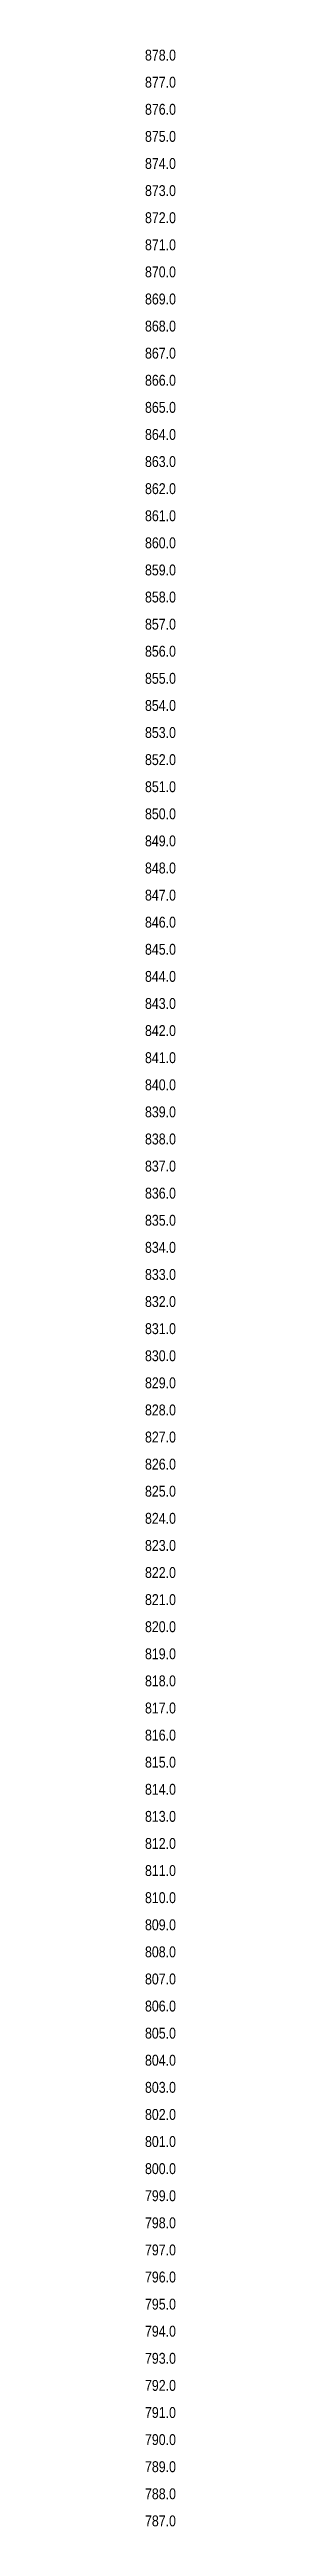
# Model space of a CAD drawing. Extents: x 471563 to 508050, y 6028961 to 6050146.
# Drawn here: x 471563 to 471590, y 6036381 to 6038665 of the extents above; entities that cross this region are included whole.
import ezdxf
from ezdxf.enums import TextEntityAlignment as Align

# ---------------------------------------------------------------- set-up
doc = ezdxf.new("R2010")
doc.units = 0
doc.header["$LTSCALE"] = 5
doc.layers.add('S-T7', color=7, linetype='Continuous')
doc.styles.add('80', font='ARIALN.TTF', dxfattribs={"height": 10})

msp = doc.modelspace()

# ---------------------------------------------------------------- texts
at = {"layer": 'S-T7', "style": '80'}
for s, p in [('878.0', (471590.713, 6038659.869)), ('877.0', (471590.713, 6038634.882)), ('876.0', (471590.713, 6038609.895)), ('875.0', (471590.713, 6038584.908)), ('874.0', (471590.713, 6038559.921)), ('873.0', (471590.713, 6038534.935)), ('872.0', (471590.713, 6038509.948)), ('871.0', (471590.713, 6038484.961)), ('870.0', (471590.713, 6038459.974)), ('869.0', (471590.713, 6038434.987)), ('868.0', (471590.713, 6038410.001)), ('867.0', (471590.713, 6038385.014)), ('866.0', (471590.713, 6038360.027)), ('865.0', (471590.713, 6038335.04)), ('864.0', (471590.713, 6038310.054)), ('863.0', (471590.713, 6038285.067)), ('862.0', (471590.713, 6038260.08)), ('861.0', (471590.713, 6038235.093)), ('860.0', (471590.713, 6038210.106)), ('859.0', (471590.713, 6038185.12)), ('858.0', (471590.713, 6038160.133)), ('857.0', (471590.713, 6038135.146)), ('856.0', (471590.713, 6038110.159)), ('855.0', (471590.713, 6038085.172)), ('854.0', (471590.713, 6038060.186)), ('853.0', (471590.713, 6038035.199)), ('852.0', (471590.713, 6038010.212)), ('851.0', (471590.713, 6037985.225)), ('850.0', (471590.713, 6037960.239)), ('849.0', (471590.713, 6037935.252)), ('848.0', (471590.713, 6037910.265)), ('847.0', (471590.713, 6037885.278)), ('846.0', (471590.713, 6037860.291)), ('845.0', (471590.713, 6037835.305)), ('844.0', (471590.713, 6037810.318)), ('843.0', (471590.713, 6037785.331)), ('842.0', (471590.713, 6037760.344)), ('841.0', (471590.713, 6037735.357)), ('840.0', (471590.713, 6037710.371)), ('839.0', (471590.713, 6037685.384)), ('838.0', (471590.713, 6037660.397)), ('837.0', (471590.713, 6037635.41)), ('836.0', (471590.713, 6037610.424)), ('835.0', (471590.713, 6037585.437)), ('834.0', (471590.713, 6037560.45)), ('833.0', (471590.713, 6037535.463)), ('832.0', (471590.713, 6037510.476)), ('831.0', (471590.713, 6037485.49)), ('830.0', (471590.713, 6037460.503)), ('829.0', (471590.713, 6037435.516)), ('828.0', (471590.713, 6037410.529)), ('827.0', (471590.713, 6037385.542)), ('826.0', (471590.713, 6037360.556)), ('825.0', (471590.713, 6037335.569)), ('824.0', (471590.713, 6037310.582)), ('823.0', (471590.713, 6037285.595)), ('822.0', (471590.713, 6037260.609)), ('821.0', (471590.713, 6037235.622)), ('820.0', (471590.713, 6037210.635)), ('819.0', (471590.713, 6037185.648)), ('818.0', (471590.713, 6037160.661)), ('817.0', (471590.713, 6037135.675)), ('816.0', (471590.713, 6037110.688)), ('815.0', (471590.713, 6037085.701)), ('814.0', (471590.713, 6037060.714)), ('813.0', (471590.713, 6037035.727)), ('812.0', (471590.713, 6037010.741)), ('811.0', (471590.713, 6036985.754)), ('810.0', (471590.713, 6036960.767)), ('809.0', (471590.713, 6036935.78)), ('808.0', (471590.713, 6036910.794)), ('807.0', (471590.713, 6036885.807)), ('806.0', (471590.713, 6036860.82)), ('805.0', (471590.713, 6036835.833)), ('804.0', (471590.713, 6036810.846)), ('803.0', (471590.713, 6036785.86)), ('802.0', (471590.713, 6036760.873)), ('801.0', (471590.713, 6036735.886)), ('800.0', (471590.713, 6036710.899)), ('799.0', (471590.713, 6036685.912)), ('798.0', (471590.713, 6036660.926)), ('797.0', (471590.713, 6036635.939)), ('796.0', (471590.713, 6036610.952)), ('795.0', (471590.713, 6036585.965)), ('794.0', (471590.713, 6036560.979)), ('793.0', (471590.713, 6036535.992)), ('792.0', (471590.713, 6036511.005)), ('791.0', (471590.713, 6036486.018)), ('790.0', (471590.713, 6036461.031)), ('789.0', (471590.713, 6036436.045)), ('788.0', (471590.713, 6036411.058)), ('787.0', (471590.713, 6036386.071))]:
    msp.add_text(s, height=9.9947, dxfattribs=at).set_placement(p, align=Align.MIDDLE_RIGHT)

doc.saveas('drawing.dxf')
